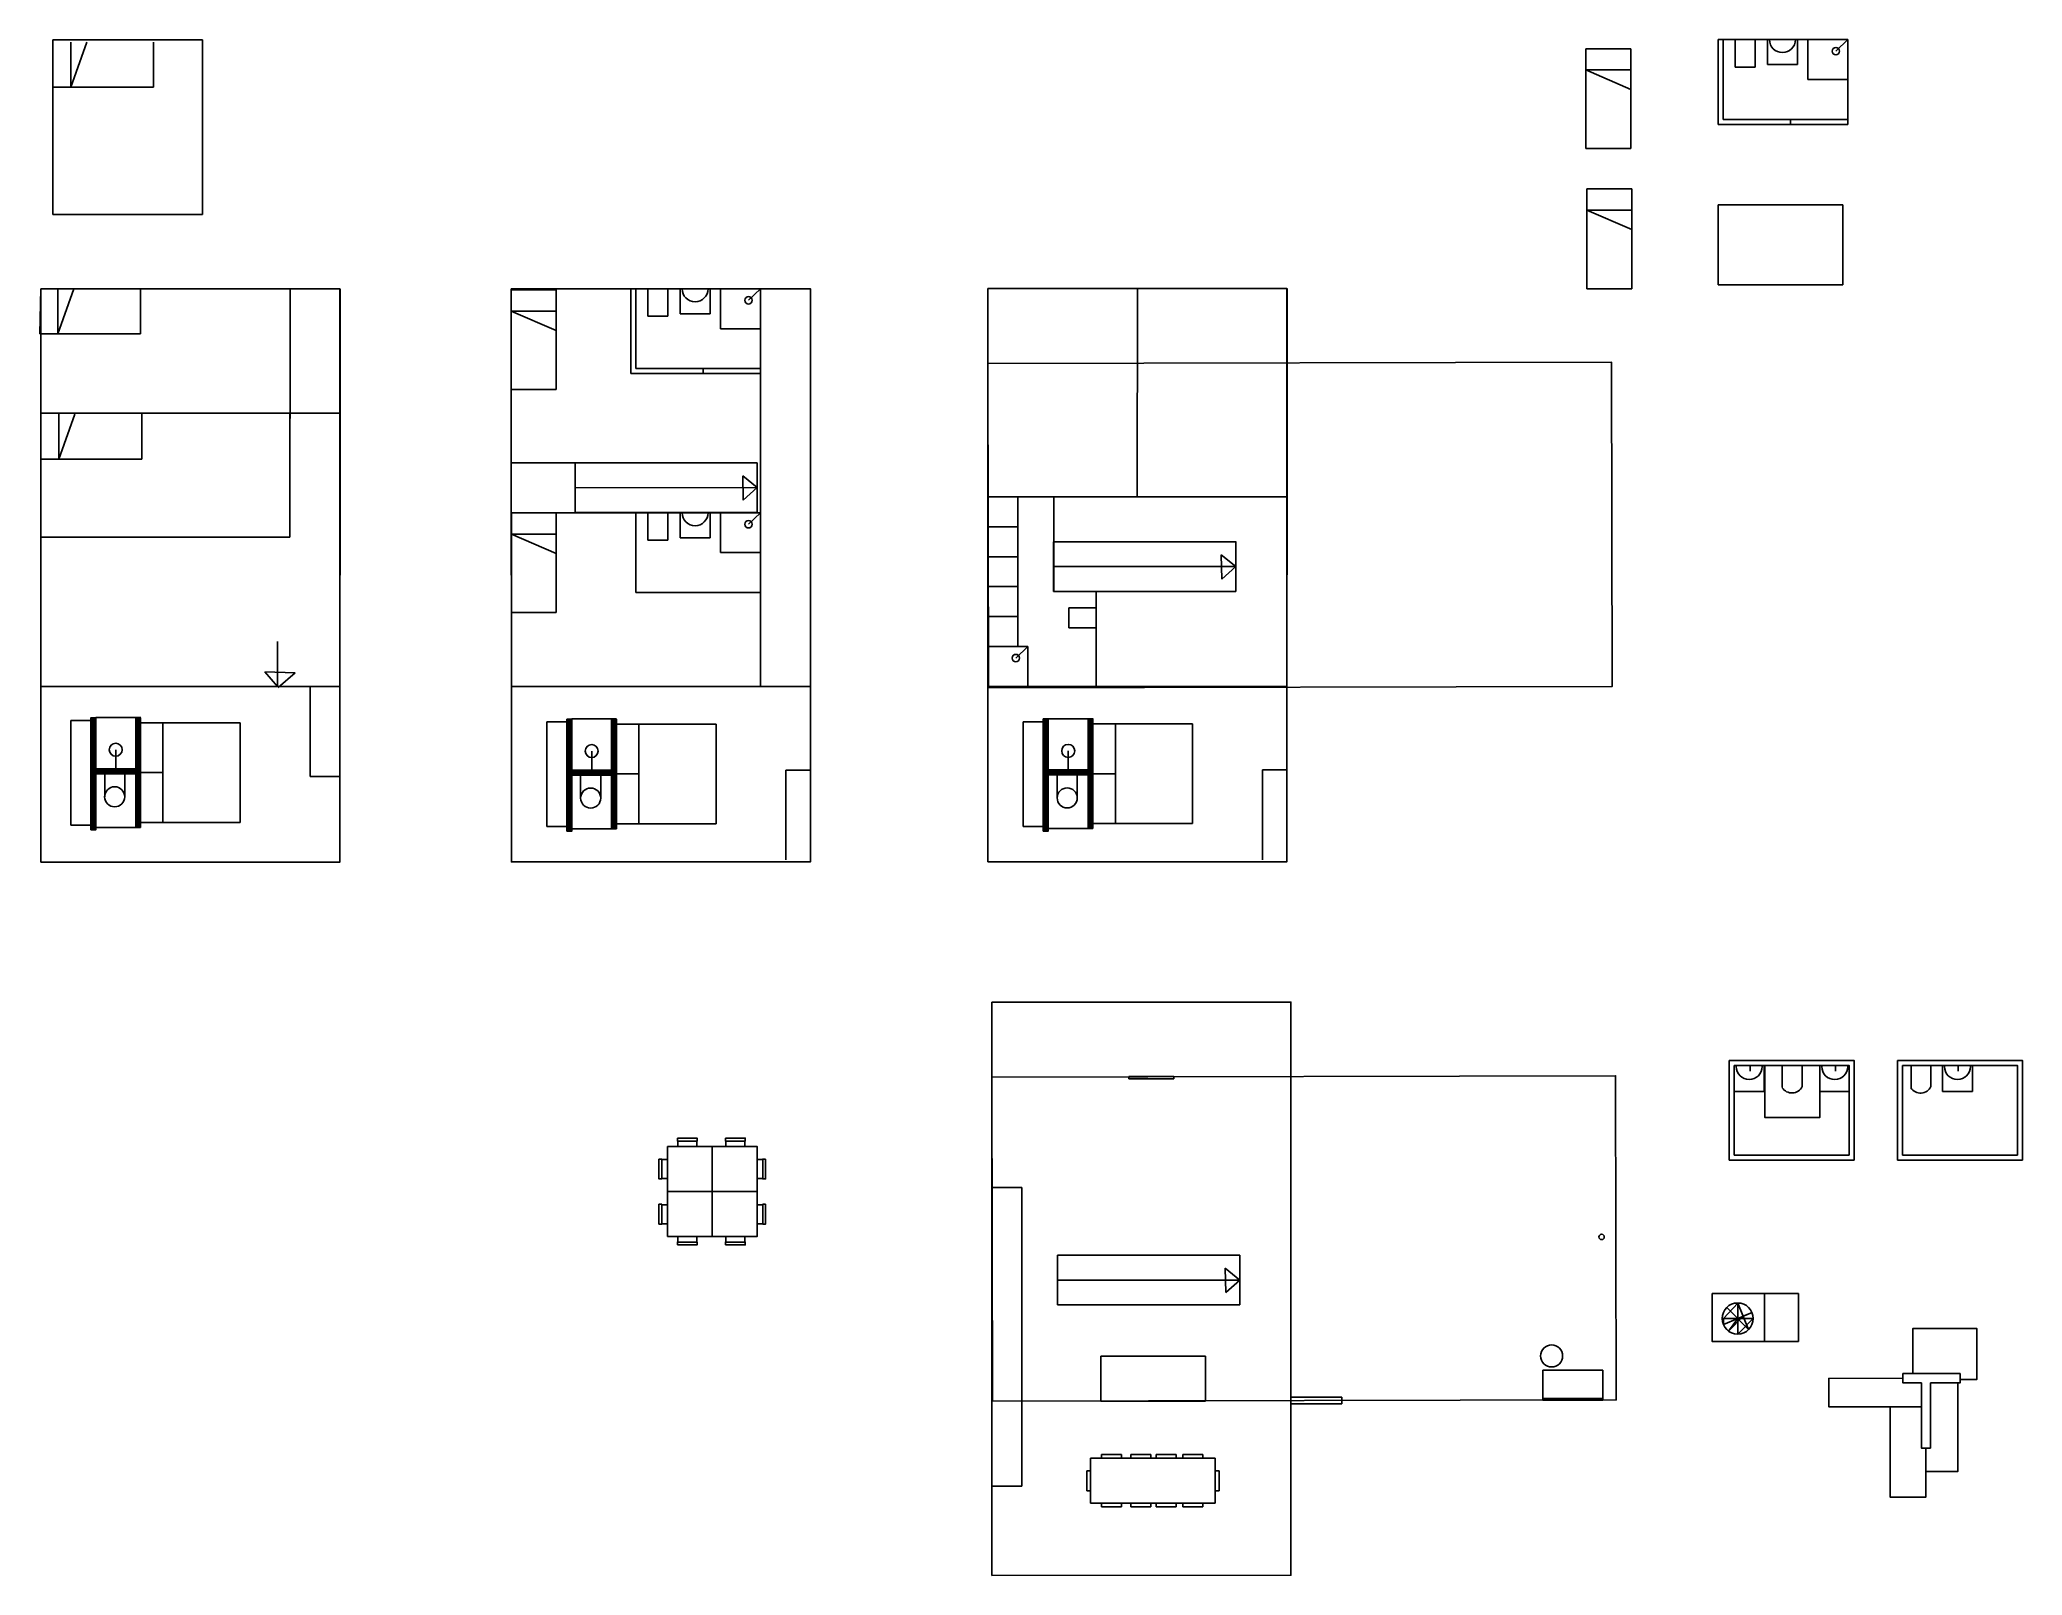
# Model space of a CAD drawing. Header units: inches. Extents: x -902 to 12417, y -2973 to 6117.
# Drawn here: x 8444 to 12417, y 2492 to 5571 of the extents above; entities that cross this region are included whole.
import ezdxf

# ---------------------------------------------------------------- set-up
doc = ezdxf.new("R2010")
doc.units = ezdxf.units.IN
doc.header["$MEASUREMENT"] = 0

msp = doc.modelspace()

# ---------------------------------------------------------------- hatches: boundary and pattern name
h = msp.add_hatch()
h.set_pattern_fill('ANSI31', color=0)
h.paths.add_polyline_path([(8556.6, 4211.4), (8546.6, 4211.4), (8546.6, 3986.7), (8556.6, 3986.7)])
h.paths.add_polyline_path([(8646.1, 4211.4), (8636.6, 4211.4), (8636.6, 3991.5), (8646.1, 3991.5)])
h.paths.add_polyline_path([(8636.6, 4109.2), (8556.6, 4109.2), (8556.6, 4099.2), (8636.6, 4099.2)])
h = msp.add_hatch()
h.set_pattern_fill('ANSI31', color=0)
h.set_pattern_definition([(45, (953.74157, -2.58261), (-0.0883883476, 0.0883883476), [])])
h.paths.add_polyline_path([(9510.3, 4208.8), (9500.3, 4208.8), (9500.3, 3984.1), (9510.3, 3984.1)])
h.paths.add_polyline_path([(9599.8, 4208.9), (9590.3, 4208.9), (9590.3, 3988.9), (9599.8, 3988.9)])
h.paths.add_polyline_path([(9590.3, 4106.6), (9510.3, 4106.6), (9510.3, 4096.6), (9590.3, 4096.6)])
h = msp.add_hatch()
h.set_pattern_fill('ANSI31', color=0)
h.set_pattern_definition([(45, (1908.54753, -2.28017), (-0.0883883476, 0.0883883476), [])])
h.paths.add_polyline_path([(10465.1, 4209.1), (10455.1, 4209.1), (10455.1, 3984.4), (10465.1, 3984.4)])
h.paths.add_polyline_path([(10554.6, 4209.2), (10545.1, 4209.2), (10545.1, 3989.2), (10554.6, 3989.2)])
h.paths.add_polyline_path([(10545.1, 4106.9), (10465.1, 4106.9), (10465.1, 4096.9), (10545.1, 4096.9)])

# ---------------------------------------------------------------- linework, layer by layer
for p, q in [((8470.5, 5570.5), (8770.5, 5570.5)), ((8470.5, 5220.5), (8470.5, 5570.5)), ((8506.9, 5565.4), (8506.9, 5475.4)), ((8506.9, 5475.4), (8539, 5565.4)), ((8672.6, 5565.4), (8672.6, 5475.4)), ((8770.5, 5570.5), (8770.5, 5220.5)), ((12067.4, 5570.8), (11807.4, 5570.8)), ((11807.4, 5400.8), (11807.4, 5570.8)), ((11817.4, 5570.8), (11817.4, 5410.8)), ((11841.7, 5515.8), (11841.7, 5570.8)), ((11844.9, 5570.8), (11884.9, 5570.8)), ((11881.7, 5570.8), (11881.7, 5515.8)), ((11906.2, 5570.8), (11966.2, 5570.8)), ((11906.2, 5520.8), (11906.2, 5570.8)), ((11966.2, 5570.8), (11966.2, 5520.8)), ((11987.4, 5570.8), (12067.4, 5570.8)), ((11987.4, 5490.8), (11987.4, 5570.8)), ((12067.4, 5570.8), (12043.3, 5547.7)), ((12067.5, 5400.8), (12067.4, 5570.8)), ((12067.4, 5570.8), (12067.4, 5400.8)), ((12067.4, 5570.8), (12067.4, 5490.8)), ((12067.4, 5410.8), (12067.4, 5570.8)), ((11542.4, 5552.5), (11632.4, 5552.5)), ((11542.4, 5352.5), (11542.4, 5552.5)), ((11632.4, 5552.5), (11632.4, 5352.5)), ((11632.4, 5510), (11542.4, 5510)), ((11542.4, 5510), (11632.4, 5471.1)), ((11881.7, 5515.8), (11841.7, 5515.8)), ((11966.2, 5520.8), (11906.2, 5520.8)), ((12067.4, 5490.8), (11987.4, 5490.8)), ((8672.6, 5475.4), (8470.5, 5475.4)), ((11817.4, 5410.8), (12067.4, 5410.8)), ((11942.4, 5410.8), (11952.4, 5410.8)), ((11952.4, 5410.8), (11952.4, 5400.8)), ((11817.4, 5400.8), (11807.4, 5400.8)), ((12067.5, 5400.8), (11817.4, 5400.8)), ((11952.4, 5400.8), (12067.5, 5400.8)), ((11632.4, 5352.5), (11542.4, 5352.5)), ((11544.3, 5271.5), (11634.3, 5271.5)), ((11544.3, 5071.5), (11544.3, 5271.5)), ((11634.3, 5271.5), (11634.3, 5071.5)), ((8770.5, 5220.5), (8470.5, 5220.5)), ((11634.3, 5229), (11544.3, 5229)), ((11544.3, 5229), (11634.3, 5190.1)), ((11807.4, 5239.5), (11807.4, 5079.5)), ((12057.4, 5239.5), (11807.4, 5239.5)), ((12057.4, 5079.5), (12057.4, 5239.5)), ((8444.2, 4981.2), (8446.3, 5071.2)), ((8446.3, 5071.2), (8646.3, 5071.2)), ((8446.3, 5071.2), (8480.6, 5071.2)), ((8480.6, 5071.2), (8480.6, 4981.2)), ((8480.6, 4981.2), (8512.7, 5071.2)), ((8646.3, 5071.2), (8646.3, 4981.2)), ((8945.8, 4573.5), (8946, 5071)), ((8945.8, 4573.5), (8946, 5047.9)), ((9045.9, 5071.2), (9045.9, 3983.7)), ((9046.3, 5071), (9045.9, 3922.2)), ((9389.2, 5069.2), (9479.2, 5069.2)), ((9389.2, 4869.2), (9389.2, 5069.2)), ((9523.7, 5071.1), (9395.9, 5071.1)), ((9479.2, 5069.2), (9479.2, 4869.2)), ((9523.7, 5071.3), (9888.7, 5071.3)), ((9628.7, 4901.3), (9628.7, 5071.3)), ((9638.7, 5071.3), (9638.7, 4911.3)), ((9888.7, 5071.3), (9638.7, 5071.3)), ((9663, 5016.3), (9663, 5071.3)), ((9666.2, 5071.3), (9706.2, 5071.3)), ((9703, 5071.3), (9703, 5016.3)), ((9727.5, 5071.3), (9787.5, 5071.3)), ((9727.5, 5021.3), (9727.5, 5071.3)), ((9787.5, 5071.3), (9787.5, 5021.3)), ((9808.7, 5071.3), (9888.7, 5071.3)), ((9808.7, 4991.3), (9808.7, 5071.3)), ((9888.7, 5071.3), (9864.6, 5048.2)), ((9988.7, 5071.3), (9888.7, 5071.3)), ((9888.7, 4873.1), (9888.7, 5071.3)), ((9888.7, 5071.3), (9888.7, 4873.1)), ((9888.7, 5071.3), (9888.7, 4991.3)), ((9888.7, 4911.3), (9888.7, 5071.3)), ((9888.8, 5071.3), (9888.7, 4273.9)), ((10344, 5071.8), (10344, 4671.8)), ((10478.5, 5071.6), (10843.5, 5071.6)), ((10643.7, 5071.7), (10643.6, 4654.5)), ((10943.5, 5071.6), (10843.5, 5071.6)), ((10943.5, 3922.8), (10943.8, 5071.6)), ((11634.3, 5071.5), (11544.3, 5071.5)), ((11807.4, 5079.5), (12057.4, 5079.5)), ((9479.2, 5026.8), (9389.2, 5026.8)), ((9389.2, 5026.8), (9479.2, 4987.9)), ((9703, 5016.3), (9663, 5016.3)), ((9787.5, 5021.3), (9727.5, 5021.3)), ((8646.3, 4981.2), (8444.2, 4981.2)), ((9888.7, 4991.3), (9808.7, 4991.3)), ((9638.7, 4901.3), (9628.7, 4901.3)), ((9638.7, 4911.3), (9888.7, 4911.3)), ((9888.8, 4901.3), (9638.7, 4901.3)), ((9763.7, 4911.3), (9773.7, 4911.3)), ((9773.7, 4911.3), (9773.7, 4901.3)), ((9773.7, 4901.3), (9888.8, 4901.3)), ((9479.2, 4869.2), (9389.2, 4869.2)), ((8945.9, 4822.2), (8446.4, 4822.1)), ((8482.8, 4819.8), (8482.8, 4729.8)), ((8482.8, 4729.8), (8514.9, 4819.8)), ((8648.6, 4819.8), (8648.6, 4729.8)), ((8648.6, 4729.8), (8446.4, 4729.8)), ((9517.1, 4722.5), (9389.3, 4722.4)), ((9389.3, 4722.4), (9389.3, 4622.4)), ((9517.1, 4722.5), (9517.1, 4622.7)), ((9517.1, 4722.3), (9882.1, 4722.2)), ((9882.1, 4672.7), (9853, 4696.3)), ((9853, 4696.3), (9854, 4647.6)), ((9882.1, 4722.6), (9882.1, 4622.8)), ((9888.7, 4672.6), (9888.7, 4722.6)), ((10344.1, 4722.7), (10344.1, 4622.7)), ((9517.1, 4672.6), (9882.1, 4672.7)), ((9854, 4647.6), (9882.1, 4672.7)), ((10943.5, 4654.5), (10344.1, 4654.3)), ((10344.1, 4654.3), (10384.1, 4654.3)), ((10384.1, 4654.3), (10404.1, 4654.3)), ((10404.1, 4654.3), (10404.1, 4354.2)), ((10404.1, 4654.3), (10404.1, 4594.3)), ((10476.3, 4654.7), (10476.3, 4464.8)), ((9389.3, 4622.4), (9888.7, 4622.4)), ((9389.4, 4622.2), (9479.4, 4622.2)), ((9389.4, 4422.2), (9389.4, 4622.2)), ((9479.4, 4622.2), (9479.4, 4422.2)), ((9517.1, 4622.9), (9882.1, 4622.7)), ((9638.7, 4622.4), (9638.7, 4462.4)), ((9888.7, 4622.4), (9638.7, 4622.4)), ((9663, 4567.4), (9663, 4622.4)), ((9666.2, 4622.4), (9706.2, 4622.4)), ((9703, 4622.4), (9703, 4567.4)), ((9727.5, 4622.4), (9787.5, 4622.4)), ((9727.5, 4572.4), (9727.5, 4622.4)), ((9787.5, 4622.4), (9787.5, 4572.4)), ((9808.7, 4622.4), (9888.7, 4622.4)), ((9808.7, 4542.4), (9808.7, 4622.4)), ((9888.7, 4622.4), (9864.6, 4599.3)), ((9888.7, 4622.4), (9888.7, 4542.4)), ((9888.7, 4462.4), (9888.7, 4622.4)), ((8945.8, 4573.5), (8446.5, 4573.3)), ((8521.5, 4573.3), (8891.5, 4573.3)), ((9045.9, 4496.6), (9045.9, 4596.6)), ((9479.4, 4579.7), (9389.4, 4579.7)), ((9389.4, 4579.7), (9479.4, 4540.8)), ((9787.5, 4572.4), (9727.5, 4572.4)), ((10404.1, 4594.3), (10344.1, 4594.3)), ((10344.1, 4594.3), (10344.1, 4534.3)), ((9703, 4567.4), (9663, 4567.4)), ((9888.7, 4542.4), (9808.7, 4542.4)), ((10344.1, 4534.3), (10404.1, 4534.3)), ((10404.1, 4534.3), (10404.1, 4474.3)), ((10476, 4564.4), (10476, 4464.6)), ((10476, 4564.2), (10841, 4564.1)), ((10841, 4514.6), (10811.9, 4538.2)), ((10811.9, 4538.2), (10813, 4489.5)), ((10841, 4564.5), (10841, 4464.7)), ((10476, 4514.5), (10841, 4514.6)), ((10813, 4489.5), (10841, 4514.6)), ((8446.6, 4273.9), (8446.6, 4473.9)), ((9638.7, 4462.4), (9888.7, 4462.4)), ((10404.1, 4474.3), (10344.2, 4474.3)), ((10344.2, 4474.3), (10344.2, 4414.3)), ((10476, 4464.8), (10841, 4464.6)), ((10476, 4464.6), (10561.1, 4464.8)), ((10476.3, 4464.8), (10561.4, 4464.5)), ((10479.3, 4464.7), (10519.3, 4464.7)), ((10841, 4464.7), (10491, 4464.7)), ((10561.4, 4464.5), (10561.4, 4274.2)), ((9479.4, 4422.2), (9389.4, 4422.2)), ((10344.2, 4414.3), (10404.1, 4414.3)), ((10404.1, 4414.3), (10404.1, 4354.3)), ((10506.4, 4392), (10506.4, 4432)), ((10506.4, 4432), (10561.4, 4432)), ((10561.4, 4392), (10506.4, 4392)), ((8921, 4273.9), (8921, 4364.1)), ((8921, 4364.1), (8921, 4273.9)), ((10404.1, 4354.3), (10344.2, 4354.2)), ((10344.2, 4354.2), (10424.2, 4354.2)), ((10344.2, 4274.2), (10344.2, 4354.2)), ((10424.2, 4354.2), (10400.1, 4331.1)), ((10424.2, 4354.2), (10424.2, 4274.2)), ((8921, 4273.9), (8895.3, 4303.5)), ((8895.3, 4303.5), (8955.9, 4301.4)), ((8955.9, 4301.4), (8922.4, 4272.3)), ((8446.6, 4273.9), (9045.9, 4273.9)), ((9045.9, 4273.9), (8985.9, 4273.9)), ((8985.9, 4273.9), (8985.9, 4093.9)), ((9389.4, 4273.9), (9988.7, 4273.9)), ((10344.2, 4274.2), (10943.5, 4274.2)), ((10424.2, 4274.2), (10344.2, 4274.2)), ((8546.6, 3986.7), (8546.6, 4211.4)), ((8546.6, 4211.4), (8556.6, 4211.4)), ((8636.6, 4211.6), (8556.6, 4211.6)), ((8556.6, 4211.6), (8556.6, 3986.7)), ((8636.6, 4211.6), (8636.6, 3991.5)), ((8636.6, 4211.6), (8646.6, 4211.6)), ((8646.1, 4211.4), (8636.6, 4211.4)), ((8646.1, 3991.5), (8646.1, 4211.4)), ((8546.6, 4205.6), (8506.6, 4205.6)), ((8546.6, 4205.6), (8506.6, 4205.6)), ((8506.6, 4205.6), (8506.6, 3995.8)), ((8645.9, 4201.5), (8845.9, 4201.5)), ((8691.2, 4001.5), (8691.2, 4201.5)), ((8691.2, 4201.5), (8691.2, 4101.5)), ((8845.9, 4201.5), (8845.9, 4001.5)), ((9045.9, 4183.5), (9045.9, 3983.5)), ((9500.3, 4203), (9460.3, 4203)), ((9500.3, 4203), (9460.3, 4203)), ((9460.3, 4203), (9460.3, 3993.2)), ((9500.3, 3984.1), (9500.3, 4208.8)), ((9500.3, 4208.8), (9510.3, 4208.8)), ((9590.3, 4209), (9510.3, 4209)), ((9510.3, 4209), (9510.3, 3984.1)), ((9590.3, 4209), (9590.3, 3988.9)), ((9590.3, 4209), (9600.3, 4209)), ((9599.8, 4208.9), (9590.3, 4208.9)), ((9599.7, 4198.9), (9799.7, 4198.9)), ((9599.8, 3988.9), (9599.8, 4208.9)), ((9644.9, 3998.9), (9644.9, 4198.9)), ((9644.9, 4198.9), (9644.9, 4098.9)), ((9799.7, 4198.9), (9799.7, 3998.9)), ((10455.1, 4203.3), (10415.1, 4203.3)), ((10455.1, 4203.3), (10415.1, 4203.3)), ((10415.1, 4203.3), (10415.1, 3993.5)), ((10455.1, 3984.4), (10455.1, 4209.1)), ((10455.1, 4209.1), (10465.1, 4209.1)), ((10545.1, 4209.3), (10465.1, 4209.3)), ((10465.1, 4209.3), (10465.1, 3984.4)), ((10545.1, 4209.3), (10545.1, 3989.2)), ((10545.1, 4209.3), (10555.1, 4209.3)), ((10554.6, 4209.2), (10545.1, 4209.2)), ((10554.5, 4199.2), (10754.5, 4199.2)), ((10554.6, 3989.2), (10554.6, 4209.2)), ((10599.7, 3999.2), (10599.7, 4199.2)), ((10599.7, 4199.2), (10599.7, 4099.2)), ((10754.5, 4199.2), (10754.5, 3999.2)), ((8596.6, 4109.2), (8596.6, 4147.3)), ((9550.3, 4106.6), (9550.3, 4144.7)), ((10505.1, 4106.9), (10505.1, 4145)), ((8636.6, 4109.2), (8556.6, 4109.2)), ((8556.6, 4099.2), (8636.6, 4099.2)), ((8574.5, 4053), (8574.5, 4099.2)), ((8574.5, 4099.2), (8614.6, 4099.2)), ((8614.6, 4099.2), (8614.6, 4053)), ((8636.6, 4099.2), (8636.6, 4109.2)), ((8691.2, 4101.5), (8645.9, 4101.5)), ((8985.9, 4093.9), (9045.9, 4093.9)), ((9590.3, 4106.6), (9510.3, 4106.6)), ((9510.3, 4096.6), (9590.3, 4096.6)), ((9528.2, 4050.4), (9528.2, 4096.6)), ((9528.2, 4096.6), (9568.4, 4096.6)), ((9568.4, 4096.6), (9568.4, 4050.4)), ((9590.3, 4096.6), (9590.3, 4106.6)), ((9644.9, 4098.9), (9599.7, 4098.9)), ((9939.6, 3926.5), (9939.6, 4106.5)), ((9939.6, 4106.5), (9988.7, 4106.5)), ((10545.1, 4106.9), (10465.1, 4106.9)), ((10465.1, 4096.9), (10545.1, 4096.9)), ((10483, 4050.7), (10483, 4096.9)), ((10483, 4096.9), (10523.2, 4096.9)), ((10523.2, 4096.9), (10523.2, 4050.7)), ((10545.1, 4096.9), (10545.1, 4106.9)), ((10599.7, 4099.2), (10554.5, 4099.2)), ((10894.4, 3926.8), (10894.4, 4106.8)), ((10894.4, 4106.8), (10943.5, 4106.8)), ((9045.9, 4083.5), (9045.9, 4083.5)), ((8506.6, 3995.8), (8546.6, 3995.8)), ((8556.6, 3986.7), (8546.6, 3986.7)), ((8636.6, 3991.5), (8556.6, 3991.5)), ((8636.6, 3991.5), (8646.1, 3991.5)), ((8845.9, 4001.5), (8645.9, 4001.5)), ((8845.9, 4001.5), (8691.2, 4001.5)), ((9460.3, 3993.2), (9500.3, 3993.2)), ((9510.3, 3984.1), (9500.3, 3984.1)), ((9590.3, 3988.9), (9510.3, 3988.9)), ((9590.3, 3988.9), (9599.8, 3988.9)), ((9799.7, 3998.9), (9599.7, 3998.9)), ((9799.7, 3998.9), (9644.9, 3998.9)), ((10415.1, 3993.5), (10455.1, 3993.5)), ((10465.1, 3984.4), (10455.1, 3984.4)), ((10545.1, 3989.2), (10465.1, 3989.2)), ((10545.1, 3989.2), (10554.6, 3989.2)), ((10754.5, 3999.2), (10554.5, 3999.2)), ((10754.5, 3999.2), (10599.7, 3999.2)), ((11829.7, 3524.6), (12079.7, 3524.6)), ((11839.7, 3462.2), (11839.7, 3512.2)), ((11867, 3514.3), (11907, 3514.3)), ((11871.4, 3514.3), (11871.4, 3502.8)), ((11899.7, 3512.2), (11899.7, 3462.2)), ((11928.4, 3514.3), (11988.4, 3514.3)), ((11935.8, 3469.9), (11935.8, 3514.3)), ((11975.8, 3514.3), (11975.8, 3472.3)), ((12011.1, 3462.1), (12011.1, 3512.1)), ((12042.4, 3514.6), (12042.4, 3503.1)), ((12167, 3524.6), (12417, 3524.6)), ((12177, 3462.2), (12177, 3512.2)), ((12193.9, 3469.6), (12193.9, 3514.1)), ((12204.4, 3514.3), (12244.4, 3514.3)), ((12233.9, 3514.1), (12233.9, 3472.1)), ((12256.9, 3462.3), (12256.9, 3512.3)), ((12265.7, 3514.3), (12325.7, 3514.3)), ((12284.2, 3514.4), (12324.2, 3514.4)), ((12288.6, 3514.4), (12288.6, 3503)), ((12316.9, 3512.3), (12316.9, 3462.3)), ((10716.5, 3492), (10626.5, 3492)), ((10626.5, 3492), (10626.5, 3487.7)), ((10626.5, 3487.7), (10716.8, 3487.7)), ((10716.8, 3487.7), (10716.5, 3492)), ((11899.7, 3462.2), (11839.7, 3462.2)), ((12071.1, 3462.1), (12011.1, 3462.1)), ((12316.9, 3462.3), (12256.9, 3462.3)), ((10951.4, 2842.5), (10951.4, 3389.2)), ((9723.1, 3362.8), (9723.1, 3351.7)), ((9723.1, 3351.7), (9761.1, 3351.7)), ((9761.1, 3351.7), (9761.1, 3362.8)), ((9819.4, 3362.8), (9819.4, 3351.7)), ((9819.4, 3351.7), (9857.4, 3351.7)), ((9857.4, 3351.7), (9857.4, 3362.8)), ((9690.8, 3325.6), (9701.9, 3325.6)), ((9893.1, 3325.6), (9881.9, 3325.6)), ((9881.9, 3325.6), (9881.9, 3287.7)), ((9701.9, 3287.7), (9690.8, 3287.7)), ((9791.9, 3261.7), (9701.9, 3261.7)), ((9701.9, 3261.7), (9701.9, 3171.7)), ((9791.9, 3171.7), (9791.9, 3261.7)), ((9881.9, 3287.7), (9893.1, 3287.7)), ((10352.3, 3269.6), (10412.3, 3269.6)), ((10412.3, 3269.6), (10412.3, 2670.9)), ((9690.8, 3235), (9701.9, 3235)), ((9893.1, 3235), (9881.9, 3235)), ((9881.9, 3235), (9881.9, 3197.1)), ((9701.9, 3197.1), (9690.8, 3197.1)), ((9881.9, 3197.1), (9893.1, 3197.1)), ((9701.9, 3171.7), (9791.9, 3171.7)), ((9723.1, 3160.5), (9723.1, 3171.7)), ((9761.1, 3171.7), (9761.1, 3160.5)), ((9819.4, 3160.5), (9819.4, 3171.7)), ((9857.4, 3171.7), (9857.4, 3160.5)), ((10483.9, 3134.1), (10483.9, 3034.3)), ((10483.9, 3133.9), (10848.8, 3133.8)), ((10848.8, 3084.3), (10819.8, 3107.9)), ((10819.8, 3107.9), (10820.8, 3059.2)), ((10848.8, 3134.2), (10848.8, 3034.4)), ((10483.9, 3084.2), (10848.8, 3084.3)), ((10820.8, 3059.2), (10848.8, 3084.3)), ((10483.9, 3034.5), (10848.8, 3034.3)), ((10848.8, 3034.4), (10498.8, 3034.4)), ((11817.9, 3007.1), (11846.6, 3038.2)), ((11824.6, 3029.1), (11868.6, 2985.1)), ((11868.6, 2985.1), (11846.6, 3038.2)), ((11846.6, 3038.2), (11846.6, 2976)), ((11900.6, 3057.1), (11900.6, 2961.2)), ((11877.7, 3007.1), (11815.5, 3007.1)), ((11815.5, 3007.1), (11846.6, 3007.1)), ((11875.3, 3019), (11817.9, 2995.2)), ((11817.9, 2995.2), (11817.9, 3007.1)), ((11828.2, 2982), (11857.6, 3011.7)), ((11846.6, 3007.1), (11828.2, 2982)), ((11846.6, 2976), (11877.7, 3007.1)), ((11857.6, 3011.7), (11875.3, 3019)), ((10352.1, 2843.9), (10352.1, 2923.9)), ((10570.4, 2841.7), (10570.4, 2931.7)), ((10570.4, 2931.7), (10580.4, 2931.7)), ((10780.4, 2931.7), (10580.4, 2931.7)), ((10780.4, 2841.7), (10780.4, 2931.7)), ((11576.4, 2903.8), (11456.4, 2903.8)), ((11456.4, 2903.8), (11456.5, 2843.5)), ((11576.4, 2849.8), (11576.4, 2903.8)), ((10780.4, 2841.7), (10570.4, 2841.7)), ((10978.2, 2849.5), (10951.4, 2849.5)), ((10951.4, 2849.5), (11053.3, 2849.5)), ((11053.3, 2835.9), (10951.4, 2835.9)), ((11053.3, 2849.5), (11053.3, 2835.9)), ((11456.5, 2846.5), (11576.4, 2846.8)), ((11456.5, 2843.5), (11576.4, 2843.5)), ((11576.4, 2843.8), (11576.4, 2849.8)), ((10542.2, 2661.6), (10542.2, 2701.6)), ((10542.2, 2701.6), (10549.9, 2701.6)), ((10549.9, 2637.1), (10549.9, 2727.1)), ((10549.9, 2727.1), (10799.9, 2727.1)), ((10571.6, 2734.8), (10611.6, 2734.8)), ((10571.6, 2727.1), (10571.6, 2734.8)), ((10611.6, 2727.1), (10571.6, 2727.1)), ((10611.6, 2734.8), (10611.6, 2727.1)), ((10630.7, 2734.8), (10670.7, 2734.8)), ((10630.7, 2727.1), (10630.7, 2734.8)), ((10670.7, 2734.8), (10670.7, 2727.1)), ((10681.5, 2734.8), (10721.5, 2734.8)), ((10681.5, 2727.1), (10681.5, 2734.8)), ((10721.5, 2734.8), (10721.5, 2727.1)), ((10734.6, 2734.8), (10774.6, 2734.8)), ((10734.6, 2727.1), (10734.6, 2734.8)), ((10774.6, 2734.8), (10774.6, 2727.1)), ((10799.9, 2727.1), (10799.9, 2637.1)), ((10807.6, 2701.6), (10799.9, 2701.6)), ((10807.6, 2661.6), (10807.6, 2701.6)), ((10412.3, 2670.9), (10352.1, 2670.9)), ((10549.9, 2661.6), (10542.2, 2661.6)), ((10799.9, 2637.1), (10549.9, 2637.1)), ((10571.6, 2637.1), (10571.6, 2629.4)), ((10571.6, 2629.4), (10611.6, 2629.4)), ((10611.6, 2629.4), (10611.6, 2637.1)), ((10630.7, 2637.1), (10630.7, 2629.4)), ((10630.7, 2629.4), (10670.7, 2629.4)), ((10670.7, 2629.4), (10670.7, 2637.1)), ((10681.5, 2637.1), (10681.5, 2629.4)), ((10681.5, 2629.4), (10721.5, 2629.4)), ((10721.5, 2629.4), (10721.5, 2637.1)), ((10734.6, 2637.1), (10734.6, 2629.4)), ((10734.6, 2629.4), (10774.6, 2629.4)), ((10774.6, 2629.4), (10774.6, 2637.1)), ((10799.9, 2661.6), (10807.6, 2661.6))]:
    msp.add_line(p, q)
at = {"color": 3}
for points in [[(8446.3, 5071.2), (9045.9, 5071), (9045.9, 3922.2), (8446.7, 3922)], [(9389.2, 5071.5), (9988.7, 5071.3), (9988.7, 3922.5), (9389.5, 3922.3)], [(10344, 5071.8), (10943.5, 5071.6), (10943.5, 3922.8), (10344.3, 3922.6)], [(10351.8, 3641.4), (10951.4, 3641.3), (10951.4, 2492.4), (10352.2, 2492.3)]]:
    msp.add_lwpolyline(points, close=True, dxfattribs=at)
at = {"color": 1}
for points in [[(10345.3, 4271.5), (10344, 4921.5), (11594, 4924.1), (11595.3, 4274.1)], [(10353.2, 2841.2), (10351.8, 3491.2), (11601.8, 3493.8), (11603.2, 2843.8)]]:
    msp.add_lwpolyline(points, close=True, dxfattribs=at)
for points in [[(8945.9, 4822.2), (9046.2, 4822.2), (9046.2, 4822.3), (8945.9, 4822.3)], [(11829.7, 3524.6), (12079.7, 3524.6), (12079.7, 3324.6), (11829.7, 3324.6)], [(11839.7, 3514.6), (12069.7, 3514.6), (12069.7, 3334.6), (11839.7, 3334.6)], [(11901.3, 3514.3), (12011.1, 3514.3), (12011.1, 3409.9), (11901.3, 3409.9)], [(12167, 3524.6), (12417, 3524.6), (12417, 3324.6), (12167, 3324.6)], [(12177, 3514.6), (12407, 3514.6), (12407, 3334.6), (12177, 3334.6)], [(9701.9, 3351.7), (9791.9, 3351.7), (9791.9, 3261.7), (9701.9, 3261.7)], [(9722.1, 3368.7), (9761.6, 3368.7), (9761.6, 3362.8), (9722.1, 3362.8)], [(9791.9, 3351.7), (9881.9, 3351.7), (9881.9, 3261.7), (9791.9, 3261.7)], [(9818.3, 3368.7), (9857.9, 3368.7), (9857.9, 3362.8), (9818.3, 3362.8)], [(9684.9, 3326.7), (9684.9, 3287.1), (9690.8, 3287.1), (9690.8, 3326.7)], [(9898.9, 3326.7), (9898.9, 3287.1), (9893.1, 3287.1), (9893.1, 3326.7)], [(9791.9, 3261.7), (9881.9, 3261.7), (9881.9, 3171.7), (9791.9, 3171.7)], [(9684.9, 3236.1), (9684.9, 3196.5), (9690.8, 3196.5), (9690.8, 3236.1)], [(9898.9, 3236.1), (9898.9, 3196.5), (9893.1, 3196.5), (9893.1, 3236.1)], [(9722.1, 3154.7), (9761.6, 3154.7), (9761.6, 3160.5), (9722.1, 3160.5)], [(9818.3, 3154.7), (9857.9, 3154.7), (9857.9, 3160.5), (9818.3, 3160.5)], [(11795.4, 3057.1), (11968.2, 3057.1), (11968.2, 2961.2), (11795.4, 2961.2)]]:
    msp.add_lwpolyline(points, close=True)
for points in [[(12292.1, 2885.2), (12326, 2885.2), (12326, 2986.8), (12197.5, 2986.8), (12197.5, 2896.8)], [(12214.8, 2830.4), (12029, 2830.4), (12029, 2887.1), (12177.8, 2887.4)], [(12214.8, 2878), (12177.8, 2878), (12177.8, 2896.8), (12292.1, 2896.8), (12292.1, 2878), (12232.8, 2878)], [(12197.5, 2878), (12214.8, 2878)], [(12232.8, 2878), (12232.9, 2747.5), (12214.9, 2747.5), (12214.8, 2878)], [(12287.5, 2878), (12287.5, 2700.2), (12223.9, 2700.2), (12223.9, 2747.5)], [(12223.9, 2747.5), (12223.9, 2649.3), (12152.1, 2649.3), (12152.1, 2830.4), (12214.8, 2830.4)]]:
    msp.add_lwpolyline(points)
for centre, radius in [((12043.3, 5547.7), 7.45), ((9864.6, 5048.2), 7.45), ((9864.6, 4599.3), 7.45), ((10400.1, 4331.1), 7.45), ((8596.6, 4147.3), 13), ((9550.3, 4144.7), 13), ((10505.1, 4145), 13), ((8594.5, 4053), 20.1), ((9548.3, 4050.4), 20.1), ((10503.1, 4050.7), 20.1), ((11574, 3170.6), 5.34), ((11846.6, 3007.1), 31.1), ((11473.8, 2932.1), 22.1)]:
    msp.add_circle(centre, radius)
for centre, radius, start, end in [((11936.2, 5570.8), 26, 180, 0), ((9757.5, 5071.3), 26, 180, 0), ((9757.5, 4622.4), 26, 180, 0), ((11869.7, 3512.2), 26, 180, 0), ((12041.1, 3512.1), 26, 180, 0), ((12286.9, 3512.3), 26, 180, 0), ((11955.1, 3482.3), 23, 212.705, 334.2115), ((12213.2, 3482), 23, 212.705, 334.2115)]:
    msp.add_arc(centre, radius, start, end)

doc.saveas('drawing.dxf')
